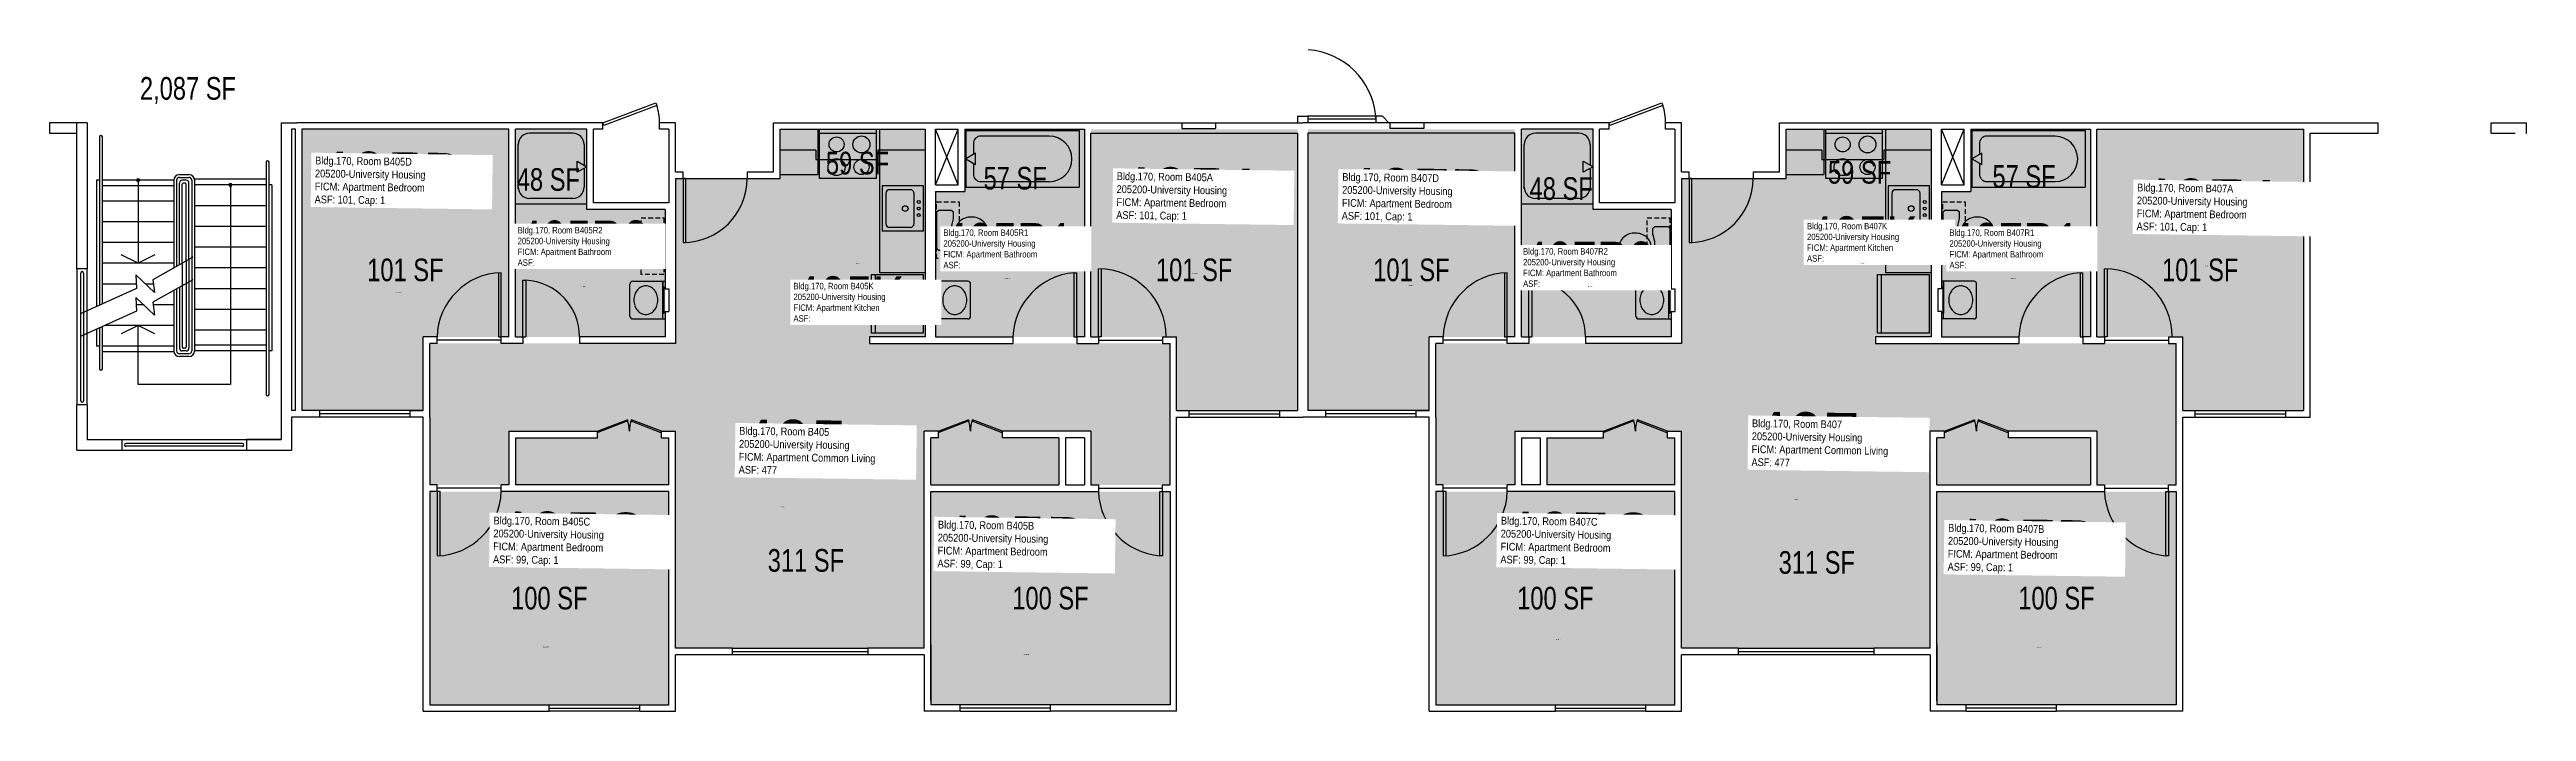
# Model space of a CAD drawing. Header units: inches. Extents: x -84 to 2978, y -50 to 1655.
# Drawn here: x 1345 to 2660, y -50 to 301 of the extents above; entities that cross this region are included whole.
import ezdxf
from ezdxf.enums import TextEntityAlignment as Align

# ---------------------------------------------------------------- set-up
doc = ezdxf.new("R2010")
doc.units = ezdxf.units.IN
doc.header["$LTSCALE"] = 10
doc.header["$MEASUREMENT"] = 0
doc.linetypes.add('DASHED2', pattern=[0.375, 0.25, -0.125])
doc.layers.get('0').update_dxf_attribs({"linetype": 'CONTINUOUS'})
for name, color, linetype in [('A-DOOR', 2, 'CONTINUOUS'), ('A-FLOR', 3, 'CONTINUOUS'), ('A-GLAZ', 1, 'CONTINUOUS'), ('A-IDEN-RNUM', 7, 'CONTINUOUS'), ('A-IDEN-SNUM', 4, 'CONTINUOUS'), ('A-IDEN-VNUM', 4, 'CONTINUOUS'), ('A-WALL', 5, 'CONTINUOUS'), ('AREA-TEXT', 3, 'CONTINUOUS'), ('Rooms-Category-Color', 7, 'CONTINUOUS'), ('Rooms-College-Color', 7, 'CONTINUOUS'), ('Rooms-Department-Color', 7, 'CONTINUOUS'), ('Rooms-Division-Color', 7, 'CONTINUOUS'), ('Rooms-Information', 7, 'CONTINUOUS')]:
    doc.layers.add(name, color=color, linetype=linetype)
doc.styles.add('CP_AREA', font='arial.ttf', dxfattribs={"height": 15})
doc.styles.add('CP_ROOMSNUMBER', font='arial.ttf', dxfattribs={"height": 1})
doc.styles.add('CP_ROOMVNUMBER', font='arial.ttf', dxfattribs={"width": 0.85, "height": 0.075})

msp = doc.modelspace()

# ---------------------------------------------------------------- texts
at = {"layer": 'A-IDEN-RNUM', "style": 'CP_ROOMSNUMBER'}
for s, p in [('0405-K0', (1772.7, 187.1)), ('0407-K0', (2306.7, 187.1)), ('0405-R2', (1627.5, 174.9)), ('0405-R1', (1852.4, 178.9)), ('0407-R2', (2161.5, 174.9)), ('0407-R1', (2386.4, 178.9))]:
    msp.add_text(s, height=0.36, dxfattribs=at).set_placement(p)
for s, rotation, p in [('0407-A0', 359.24, (2489.5, 185.7)), ('0405-D0', 359.2, (1529.2, 171.5)), ('0405-A0', 359.24, (1951.9, 181.7)), ('0407-D0', 359.2, (2066.8, 175.5)), ('0405-00', 359.2, (1733.5, 58)), ('0407-00', 359.2, (2271.1, 62)), ('0407-C0', 359.24, (2145, -12.2)), ('0405-C0', 359.24, (1607.4, -16.2)), ('0405-B0', 359.2, (1862.5, -20.4)), ('0407-B0', 359.2, (2400.1, -16.4))]:
    msp.add_text(s, height=0.36, rotation=rotation, dxfattribs=at).set_placement(p)
at = {"layer": 'A-IDEN-SNUM', "style": 'CP_ROOMSNUMBER'}
for s, p in [('1700B405K0', (1772.7, 187.1)), ('1700B407K0', (2306.7, 187.1)), ('1700B405R2', (1627.5, 174.9)), ('1700B405R1', (1852.4, 178.9)), ('1700B407R2', (2161.5, 174.9)), ('1700B407R1', (2386.4, 178.9))]:
    msp.add_text(s, height=0.36, dxfattribs=at).set_placement(p)
for s, rotation, p in [('1700B407A0', 359.24, (2489.5, 185.7)), ('1700B405D0', 359.2, (1529.2, 171.5)), ('1700B405A0', 359.24, (1951.9, 181.7)), ('1700B407D0', 359.2, (2066.8, 175.5)), ('1700B40500', 359.2, (1733.5, 58)), ('1700B40700', 359.2, (2271.1, 62)), ('1700B407C0', 359.24, (2145, -12.2)), ('1700B405C0', 359.24, (1607.4, -16.2)), ('1700B405B0', 359.2, (1862.5, -20.4)), ('1700B407B0', 359.2, (2400.1, -16.4))]:
    msp.add_text(s, height=0.36, rotation=rotation, dxfattribs=at).set_placement(p)
at = {"layer": 'A-IDEN-VNUM', "style": 'CP_ROOMVNUMBER', "width": 0.85}
for s, rotation, p in [('405D', 359.24, (1486.1, 217.9)), ('405A', 359.244, (1911.6, 209.6)), ('407D', 359.24, (2031.3, 209.2)), ('407A', 359.244, (2453.2, 203.6)), ('407', 359.24, (2248.8, 79.8)), ('405', 359.24, (1711.2, 75.8)), ('405C', 359.24, (1580.8, 27.1)), ('405B', 359.24, (1816.7, 24.9)), ('407C', 359.24, (2115.5, 27)), ('407B', 359.24, (2352.9, 23.2))]:
    msp.add_text(s, height=28.8, rotation=rotation, dxfattribs=at).set_placement(p)
at = {"layer": 'A-IDEN-VNUM', "style": 'CP_ROOMVNUMBER'}
for s, width, p in [('407K', 0.75, (2278.3, 188.1, 0)), ('405R2', 0.7, (1593.9, 185.9)), ('405R1', 0.7, (1819.9, 184.6)), ('407R2', 0.7, (2127.6, 174.7)), ('407R1', 0.7, (2353.9, 184.6)), ('405K', 0.75, (1740.3, 156.3, 0))]:
    msp.add_text(s, height=24, dxfattribs=dict(at, width=width)).set_placement(p)
at = {"layer": 'AREA-TEXT', "style": 'CP_AREA', "width": 0.75}
for s, p in [('2,087 SF', (1418.9, 280)), ('48 SF', (1610.2, 231.7)), ('59 SF', (1774.3, 240.4)), ('57 SF', (1858, 232.4)), ('59 SF', (2306.2, 235.5)), ('57 SF', (2393.5, 233.3)), ('48 SF', (2147.8, 226.9)), ('101 SF', (1534.3, 183.8)), ('101 SF', (1953, 183.8)), ('101 SF', (2068.3, 183.8)), ('101 SF', (2487, 183.8)), ('311 SF', (1746.9, 29.8)), ('311 SF', (2283.5, 28.7)), ('100 SF', (1610.7, 9.8)), ('100 SF', (1876.7, 9.8)), ('100 SF', (2144.7, 9.8)), ('100 SF', (2410.7, 9.8))]:
    msp.add_text(s, height=12, dxfattribs=at).set_placement(p, align=Align.MIDDLE_CENTER)

# ---------------------------------------------------------------- hatches: boundary and pattern name
at = {"layer": 'Rooms-Category-Color', "true_color": 0x728ef3}
for points in [[(1543.7, 148.3), (1589.2, 148.3), (1589.2, 258.3), (1479.4, 258.3), (1479.4, 109.3), (1543.7, 109.3)], [(1630.7, 258.3), (1630.7, 215.8), (1672.2, 215.8), (1672.2, 148.3), (1592.7, 148.3), (1592.7, 258.3)], [(1733.2, 258.3), (1810.2, 258.3), (1810.2, 148.3), (1733.2, 148.3)], [(1831.2, 258.3), (1894.7, 258.3), (1894.7, 148.3), (1815.7, 148.3), (1815.7, 225.3), (1831.2, 225.3)], [(1943.7, 109.3), (2007.9, 109.3), (2007.9, 258.3), (1898.2, 258.3), (1898.2, 148.3), (1943.7, 148.3)], [(2077.7, 148.3), (2123.2, 148.3), (2123.2, 258.3), (2013.4, 258.3), (2013.4, 109.3), (2077.7, 109.3)], [(2164.7, 258.3), (2164.7, 215.8), (2206.2, 215.8), (2206.2, 148.3), (2126.7, 148.3), (2126.7, 258.3)], [(2267.2, 258.3), (2344.2, 258.3), (2344.2, 148.3), (2267.2, 148.3)], [(2365.2, 258.3), (2428.7, 258.3), (2428.7, 148.3), (2349.7, 148.3), (2349.7, 225.3), (2365.2, 225.3)], [(2477.7, 109.3), (2541.9, 109.3), (2541.9, 258.3), (2432.2, 258.3), (2432.2, 148.3), (2477.7, 148.3)], [(1547.2, 69.8), (1547.2, 144.8), (1677.7, 144.8), (1677.7, 232.3), (1733.2, 232.3), (1733.2, 148.3), (1780.7, 148.3), (1780.7, 144.8), (1940.2, 144.8), (1940.2, 69.8), (1898.2, 69.8), (1898.2, 98.3), (1851.2, 98.3), (1851.2, 94.8), (1881.2, 94.8), (1881.2, 69.8), (1813.2, 69.8), (1813.2, 94.8), (1817.2, 94.8), (1817.2, 98.3), (1809.7, 98.3), (1809.7, -16.7), (1677.7, -16.7), (1677.7, 98.3), (1670.2, 98.3), (1670.2, 94.8), (1674.2, 94.8), (1674.2, 69.8), (1592.7, 69.8), (1592.7, 94.8), (1636.2, 94.8), (1636.2, 98.3), (1589.2, 98.3), (1589.2, 69.8)], [(2081.2, 69.8), (2081.2, 144.8), (2211.7, 144.8), (2211.7, 232.3), (2267.2, 232.3), (2267.2, 148.3), (2314.7, 148.3), (2314.7, 144.8), (2474.2, 144.8), (2474.2, 69.8), (2432.2, 69.8), (2432.2, 98.3), (2385.2, 98.3), (2385.2, 94.8), (2428.7, 94.8), (2428.7, 69.8), (2347.2, 69.8), (2347.2, 94.8), (2351.2, 94.8), (2351.2, 98.3), (2343.7, 98.3), (2343.7, -16.7), (2211.7, -16.7), (2211.7, 98.3), (2204.2, 98.3), (2204.2, 94.8), (2208.2, 94.8), (2208.2, 69.8), (2140.2, 69.8), (2140.2, 94.8), (2170.2, 94.8), (2170.2, 98.3), (2123.2, 98.3), (2123.2, 69.8)], [(1547.2, 66.3), (1674.2, 66.3), (1674.2, -46.7), (1547.2, -46.7)], [(1813.2, 66.3), (1940.2, 66.3), (1940.2, -46.7), (1813.2, -46.7)], [(2081.2, 66.3), (2208.2, 66.3), (2208.2, -46.7), (2081.2, -46.7)], [(2347.2, 66.3), (2474.2, 66.3), (2474.2, -46.7), (2347.2, -46.7)]]:
    msp.add_hatch(color=171, dxfattribs=at).paths.add_polyline_path(points)
at = {"layer": 'Rooms-College-Color', "true_color": 0xadadad}
for points in [[(1543.7, 148.3), (1589.2, 148.3), (1589.2, 258.3), (1479.4, 258.3), (1479.4, 109.3), (1543.7, 109.3)], [(1630.7, 258.3), (1630.7, 215.8), (1672.2, 215.8), (1672.2, 148.3), (1592.7, 148.3), (1592.7, 258.3)], [(1733.2, 258.3), (1810.2, 258.3), (1810.2, 148.3), (1733.2, 148.3)], [(1831.2, 258.3), (1894.7, 258.3), (1894.7, 148.3), (1815.7, 148.3), (1815.7, 225.3), (1831.2, 225.3)], [(1943.7, 109.3), (2007.9, 109.3), (2007.9, 258.3), (1898.2, 258.3), (1898.2, 148.3), (1943.7, 148.3)], [(2077.7, 148.3), (2123.2, 148.3), (2123.2, 258.3), (2013.4, 258.3), (2013.4, 109.3), (2077.7, 109.3)], [(2164.7, 258.3), (2164.7, 215.8), (2206.2, 215.8), (2206.2, 148.3), (2126.7, 148.3), (2126.7, 258.3)], [(2267.2, 258.3), (2344.2, 258.3), (2344.2, 148.3), (2267.2, 148.3)], [(2365.2, 258.3), (2428.7, 258.3), (2428.7, 148.3), (2349.7, 148.3), (2349.7, 225.3), (2365.2, 225.3)], [(2477.7, 109.3), (2541.9, 109.3), (2541.9, 258.3), (2432.2, 258.3), (2432.2, 148.3), (2477.7, 148.3)], [(1547.2, 69.8), (1547.2, 144.8), (1677.7, 144.8), (1677.7, 232.3), (1733.2, 232.3), (1733.2, 148.3), (1780.7, 148.3), (1780.7, 144.8), (1940.2, 144.8), (1940.2, 69.8), (1898.2, 69.8), (1898.2, 98.3), (1851.2, 98.3), (1851.2, 94.8), (1881.2, 94.8), (1881.2, 69.8), (1813.2, 69.8), (1813.2, 94.8), (1817.2, 94.8), (1817.2, 98.3), (1809.7, 98.3), (1809.7, -16.7), (1677.7, -16.7), (1677.7, 98.3), (1670.2, 98.3), (1670.2, 94.8), (1674.2, 94.8), (1674.2, 69.8), (1592.7, 69.8), (1592.7, 94.8), (1636.2, 94.8), (1636.2, 98.3), (1589.2, 98.3), (1589.2, 69.8)], [(2081.2, 69.8), (2081.2, 144.8), (2211.7, 144.8), (2211.7, 232.3), (2267.2, 232.3), (2267.2, 148.3), (2314.7, 148.3), (2314.7, 144.8), (2474.2, 144.8), (2474.2, 69.8), (2432.2, 69.8), (2432.2, 98.3), (2385.2, 98.3), (2385.2, 94.8), (2428.7, 94.8), (2428.7, 69.8), (2347.2, 69.8), (2347.2, 94.8), (2351.2, 94.8), (2351.2, 98.3), (2343.7, 98.3), (2343.7, -16.7), (2211.7, -16.7), (2211.7, 98.3), (2204.2, 98.3), (2204.2, 94.8), (2208.2, 94.8), (2208.2, 69.8), (2140.2, 69.8), (2140.2, 94.8), (2170.2, 94.8), (2170.2, 98.3), (2123.2, 98.3), (2123.2, 69.8)], [(1547.2, 66.3), (1674.2, 66.3), (1674.2, -46.7), (1547.2, -46.7)], [(1813.2, 66.3), (1940.2, 66.3), (1940.2, -46.7), (1813.2, -46.7)], [(2081.2, 66.3), (2208.2, 66.3), (2208.2, -46.7), (2081.2, -46.7)], [(2347.2, 66.3), (2474.2, 66.3), (2474.2, -46.7), (2347.2, -46.7)]]:
    msp.add_hatch(color=253, dxfattribs=at).paths.add_polyline_path(points)
at = {"layer": 'Rooms-Department-Color', "true_color": 0x604aed}
for points in [[(1543.7, 148.3), (1589.2, 148.3), (1589.2, 258.3), (1479.4, 258.3), (1479.4, 109.3), (1543.7, 109.3)], [(1630.7, 258.3), (1630.7, 215.8), (1672.2, 215.8), (1672.2, 148.3), (1592.7, 148.3), (1592.7, 258.3)], [(1733.2, 258.3), (1810.2, 258.3), (1810.2, 148.3), (1733.2, 148.3)], [(1831.2, 258.3), (1894.7, 258.3), (1894.7, 148.3), (1815.7, 148.3), (1815.7, 225.3), (1831.2, 225.3)], [(1943.7, 109.3), (2007.9, 109.3), (2007.9, 258.3), (1898.2, 258.3), (1898.2, 148.3), (1943.7, 148.3)], [(2077.7, 148.3), (2123.2, 148.3), (2123.2, 258.3), (2013.4, 258.3), (2013.4, 109.3), (2077.7, 109.3)], [(2164.7, 258.3), (2164.7, 215.8), (2206.2, 215.8), (2206.2, 148.3), (2126.7, 148.3), (2126.7, 258.3)], [(2267.2, 258.3), (2344.2, 258.3), (2344.2, 148.3), (2267.2, 148.3)], [(2365.2, 258.3), (2428.7, 258.3), (2428.7, 148.3), (2349.7, 148.3), (2349.7, 225.3), (2365.2, 225.3)], [(2477.7, 109.3), (2541.9, 109.3), (2541.9, 258.3), (2432.2, 258.3), (2432.2, 148.3), (2477.7, 148.3)], [(1547.2, 69.8), (1547.2, 144.8), (1677.7, 144.8), (1677.7, 232.3), (1733.2, 232.3), (1733.2, 148.3), (1780.7, 148.3), (1780.7, 144.8), (1940.2, 144.8), (1940.2, 69.8), (1898.2, 69.8), (1898.2, 98.3), (1851.2, 98.3), (1851.2, 94.8), (1881.2, 94.8), (1881.2, 69.8), (1813.2, 69.8), (1813.2, 94.8), (1817.2, 94.8), (1817.2, 98.3), (1809.7, 98.3), (1809.7, -16.7), (1677.7, -16.7), (1677.7, 98.3), (1670.2, 98.3), (1670.2, 94.8), (1674.2, 94.8), (1674.2, 69.8), (1592.7, 69.8), (1592.7, 94.8), (1636.2, 94.8), (1636.2, 98.3), (1589.2, 98.3), (1589.2, 69.8)], [(2081.2, 69.8), (2081.2, 144.8), (2211.7, 144.8), (2211.7, 232.3), (2267.2, 232.3), (2267.2, 148.3), (2314.7, 148.3), (2314.7, 144.8), (2474.2, 144.8), (2474.2, 69.8), (2432.2, 69.8), (2432.2, 98.3), (2385.2, 98.3), (2385.2, 94.8), (2428.7, 94.8), (2428.7, 69.8), (2347.2, 69.8), (2347.2, 94.8), (2351.2, 94.8), (2351.2, 98.3), (2343.7, 98.3), (2343.7, -16.7), (2211.7, -16.7), (2211.7, 98.3), (2204.2, 98.3), (2204.2, 94.8), (2208.2, 94.8), (2208.2, 69.8), (2140.2, 69.8), (2140.2, 94.8), (2170.2, 94.8), (2170.2, 98.3), (2123.2, 98.3), (2123.2, 69.8)], [(1547.2, 66.3), (1674.2, 66.3), (1674.2, -46.7), (1547.2, -46.7)], [(1813.2, 66.3), (1940.2, 66.3), (1940.2, -46.7), (1813.2, -46.7)], [(2081.2, 66.3), (2208.2, 66.3), (2208.2, -46.7), (2081.2, -46.7)], [(2347.2, 66.3), (2474.2, 66.3), (2474.2, -46.7), (2347.2, -46.7)]]:
    msp.add_hatch(color=173, dxfattribs=at).paths.add_polyline_path(points)
at = {"layer": 'Rooms-Division-Color', "true_color": 0x604aed}
for points in [[(1543.7, 148.3), (1589.2, 148.3), (1589.2, 258.3), (1479.4, 258.3), (1479.4, 109.3), (1543.7, 109.3)], [(1630.7, 258.3), (1630.7, 215.8), (1672.2, 215.8), (1672.2, 148.3), (1592.7, 148.3), (1592.7, 258.3)], [(1733.2, 258.3), (1810.2, 258.3), (1810.2, 148.3), (1733.2, 148.3)], [(1831.2, 258.3), (1894.7, 258.3), (1894.7, 148.3), (1815.7, 148.3), (1815.7, 225.3), (1831.2, 225.3)], [(1943.7, 109.3), (2007.9, 109.3), (2007.9, 258.3), (1898.2, 258.3), (1898.2, 148.3), (1943.7, 148.3)], [(2077.7, 148.3), (2123.2, 148.3), (2123.2, 258.3), (2013.4, 258.3), (2013.4, 109.3), (2077.7, 109.3)], [(2164.7, 258.3), (2164.7, 215.8), (2206.2, 215.8), (2206.2, 148.3), (2126.7, 148.3), (2126.7, 258.3)], [(2267.2, 258.3), (2344.2, 258.3), (2344.2, 148.3), (2267.2, 148.3)], [(2365.2, 258.3), (2428.7, 258.3), (2428.7, 148.3), (2349.7, 148.3), (2349.7, 225.3), (2365.2, 225.3)], [(2477.7, 109.3), (2541.9, 109.3), (2541.9, 258.3), (2432.2, 258.3), (2432.2, 148.3), (2477.7, 148.3)], [(1547.2, 69.8), (1547.2, 144.8), (1677.7, 144.8), (1677.7, 232.3), (1733.2, 232.3), (1733.2, 148.3), (1780.7, 148.3), (1780.7, 144.8), (1940.2, 144.8), (1940.2, 69.8), (1898.2, 69.8), (1898.2, 98.3), (1851.2, 98.3), (1851.2, 94.8), (1881.2, 94.8), (1881.2, 69.8), (1813.2, 69.8), (1813.2, 94.8), (1817.2, 94.8), (1817.2, 98.3), (1809.7, 98.3), (1809.7, -16.7), (1677.7, -16.7), (1677.7, 98.3), (1670.2, 98.3), (1670.2, 94.8), (1674.2, 94.8), (1674.2, 69.8), (1592.7, 69.8), (1592.7, 94.8), (1636.2, 94.8), (1636.2, 98.3), (1589.2, 98.3), (1589.2, 69.8)], [(2081.2, 69.8), (2081.2, 144.8), (2211.7, 144.8), (2211.7, 232.3), (2267.2, 232.3), (2267.2, 148.3), (2314.7, 148.3), (2314.7, 144.8), (2474.2, 144.8), (2474.2, 69.8), (2432.2, 69.8), (2432.2, 98.3), (2385.2, 98.3), (2385.2, 94.8), (2428.7, 94.8), (2428.7, 69.8), (2347.2, 69.8), (2347.2, 94.8), (2351.2, 94.8), (2351.2, 98.3), (2343.7, 98.3), (2343.7, -16.7), (2211.7, -16.7), (2211.7, 98.3), (2204.2, 98.3), (2204.2, 94.8), (2208.2, 94.8), (2208.2, 69.8), (2140.2, 69.8), (2140.2, 94.8), (2170.2, 94.8), (2170.2, 98.3), (2123.2, 98.3), (2123.2, 69.8)], [(1547.2, 66.3), (1674.2, 66.3), (1674.2, -46.7), (1547.2, -46.7)], [(1813.2, 66.3), (1940.2, 66.3), (1940.2, -46.7), (1813.2, -46.7)], [(2081.2, 66.3), (2208.2, 66.3), (2208.2, -46.7), (2081.2, -46.7)], [(2347.2, 66.3), (2474.2, 66.3), (2474.2, -46.7), (2347.2, -46.7)]]:
    msp.add_hatch(color=173, dxfattribs=at).paths.add_polyline_path(points)

# ---------------------------------------------------------------- linework, layer by layer
for p, q in [((1594.2, 226.7), (1594.2, 250.2)), ((1623.2, 256.2), (1600.2, 256.2)), ((1629.2, 250.2), (1629.2, 239.3)), ((1754.2, 232.3), (1754.2, 258.3)), ((1754.2, 256.2), (1784.2, 256.2)), ((1784.2, 258.3), (1784.2, 232.3)), ((1786.2, 182.3), (1786.2, 258.3)), ((1831.8, 257.6), (1831.8, 227.6)), ((1831.8, 257.6), (1892, 257.6)), ((1835.8, 250.7), (1835.8, 245)), ((1876, 254.7), (1839.8, 254.7)), ((1892, 257.6), (1892, 227.6)), ((2128.2, 226.7), (2128.2, 250.2)), ((2157.2, 256.2), (2134.2, 256.2)), ((2163.2, 250.2), (2163.2, 239.3)), ((2288.2, 232.3), (2288.2, 258.3)), ((2288.2, 256.2), (2318.2, 256.2)), ((2318.2, 258.3), (2318.2, 232.3)), ((2320.2, 182.3), (2320.2, 258.3)), ((2365.8, 257.6), (2365.8, 227.6)), ((2365.8, 257.6), (2426, 257.6)), ((2369.8, 250.7), (2369.8, 245)), ((2410, 254.7), (2373.8, 254.7)), ((2426, 257.6), (2426, 227.6)), ((1625.5, 235.5), (1625.5, 241.5)), ((1625.5, 241.5), (1630.7, 238.5)), ((1630.7, 238.5), (1625.5, 235.5)), ((1629.2, 237.6), (1629.2, 227.7)), ((1752.2, 247.2), (1733.2, 247.2)), ((1752.2, 247.2), (1752.2, 242.3)), ((1752.2, 242.3), (1785.1, 242.3)), ((1810.2, 247.2), (1785.1, 247.2)), ((1785.1, 247.2), (1785.1, 242.3)), ((1837, 245.6), (1831.8, 242.6)), ((1831.8, 242.6), (1837, 239.6)), ((1835.8, 240.3), (1835.8, 234.6)), ((1837, 239.6), (1837, 245.6)), ((2159.5, 235.5), (2159.5, 241.5)), ((2159.5, 241.5), (2164.7, 238.5)), ((2164.7, 238.5), (2159.5, 235.5)), ((2163.2, 237.6), (2163.2, 227.7)), ((2286.2, 247.2), (2267.2, 247.2)), ((2286.2, 247.2), (2286.2, 242.3)), ((2286.2, 242.3), (2319.1, 242.3)), ((2344.2, 247.2), (2319.1, 247.2)), ((2319.1, 247.2), (2319.1, 242.3)), ((2371, 245.6), (2365.8, 242.6)), ((2365.8, 242.6), (2371, 239.6)), ((2369.8, 240.3), (2369.8, 234.6)), ((2371, 239.6), (2371, 245.6)), ((1733.2, 234.3), (1753.2, 234.3)), ((1784.2, 232.3), (1754.2, 232.3)), ((1787.3, 228.3), (1787.3, 204.3)), ((1809.3, 228.3), (1787.3, 228.3)), ((1789.3, 224.3), (1789.3, 208.3)), ((1802.3, 226.3), (1791.3, 226.3)), ((1804.3, 208.3), (1804.3, 224.3)), ((1809.3, 204.3), (1809.3, 228.3)), ((1831.8, 227.6), (1892, 227.6)), ((1839.8, 230.6), (1876, 230.6)), ((2267.2, 234.3), (2287.2, 234.3)), ((2318.2, 232.3), (2288.2, 232.3)), ((2321.3, 228.3), (2321.3, 204.3)), ((2343.3, 228.3), (2321.3, 228.3)), ((2323.3, 224.3), (2323.3, 208.3)), ((2336.3, 226.3), (2325.3, 226.3)), ((2338.3, 208.3), (2338.3, 224.3)), ((2343.3, 204.3), (2343.3, 228.3)), ((2365.8, 227.6), (2426, 227.6)), ((2373.8, 230.6), (2410, 230.6)), ((1592.7, 218.8), (1630.7, 218.8)), ((1623.2, 221.7), (1600.2, 221.7)), ((1817.2, 215.1), (1816.3, 214.3)), ((1816.3, 214.3), (1816.3, 195.4)), ((1824.1, 215.3), (1817.5, 215.3)), ((1824.3, 207.3), (1825.3, 210.8)), ((1825.3, 214.3), (1824.4, 215.1)), ((1825.3, 210.8), (1825.3, 214.3)), ((2126.7, 218.8), (2164.7, 218.8)), ((2157.2, 221.7), (2134.2, 221.7)), ((2351.2, 215.1), (2350.3, 214.3)), ((2350.3, 214.3), (2350.3, 195.4)), ((2358.1, 215.3), (2351.5, 215.3)), ((2358.3, 207.3), (2359.3, 210.8)), ((2359.3, 214.3), (2358.4, 215.1)), ((2359.3, 210.8), (2359.3, 214.3)), ((1662.5, 205.8), (1663.4, 206.6)), ((1662.5, 202.3), (1662.5, 205.8)), ((1663.5, 198.8), (1662.6, 202.2)), ((1663.5, 193.8), (1663.5, 198.7)), ((1663.7, 206.8), (1670.4, 206.8)), ((1670.7, 206.6), (1671.5, 205.8)), ((1671.5, 205.8), (1671.5, 186.9)), ((1809.3, 204.3), (1787.3, 204.3)), ((1802.3, 206.3), (1791.3, 206.3)), ((1824.3, 202.3), (1824.3, 207.2)), ((1825.3, 198.8), (1824.3, 202.2)), ((1825.3, 195.4), (1825.3, 198.8)), ((2196.5, 205.8), (2197.4, 206.6)), ((2196.5, 202.3), (2196.5, 205.8)), ((2197.5, 198.8), (2196.6, 202.2)), ((2197.5, 193.8), (2197.5, 198.7)), ((2197.7, 206.8), (2204.4, 206.8)), ((2204.7, 206.6), (2205.5, 205.8)), ((2205.5, 205.8), (2205.5, 186.9)), ((2343.3, 204.3), (2321.3, 204.3)), ((2336.3, 206.3), (2325.3, 206.3)), ((2358.3, 202.3), (2358.3, 207.2)), ((2359.3, 198.8), (2358.3, 202.2)), ((2359.3, 195.4), (2359.3, 198.8)), ((1662.5, 186.9), (1662.5, 190.2)), ((1662.6, 190.3), (1663.5, 193.7)), ((1663.5, 185.8), (1662.7, 186.6)), ((1670.4, 185.8), (1663.5, 185.8)), ((1671.4, 186.6), (1670.7, 185.9)), ((1816.4, 195.1), (1817.3, 194.3)), ((1817.3, 194.3), (1824.3, 194.3)), ((1824.3, 194.3), (1825.2, 195.1)), ((2196.5, 186.9), (2196.5, 190.2)), ((2196.6, 190.3), (2197.5, 193.7)), ((2197.5, 185.8), (2196.7, 186.6)), ((2204.4, 185.8), (2197.5, 185.8)), ((2205.4, 186.6), (2204.7, 185.9)), ((2350.4, 195.1), (2351.3, 194.3)), ((2351.3, 194.3), (2358.3, 194.3)), ((2358.3, 194.3), (2359.2, 195.1)), ((1653.5, 159.3), (1653.5, 176.3)), ((1655, 177.8), (1672.2, 177.8)), ((1671, 177.8), (1671, 160.8)), ((1671, 157.8), (1671, 177.8)), ((1671, 174.8), (1671.5, 174.8)), ((1671.5, 174.8), (1671.5, 160.8)), ((1781.7, 150.3), (1781.7, 181.3)), ((1781.7, 181.3), (1809.2, 181.3)), ((1783.9, 150.3), (1783.9, 181.3)), ((1810.2, 182.3), (1786.2, 182.3)), ((1809.2, 181.3), (1809.2, 150.3)), ((1832.8, 177.8), (1815.7, 177.8)), ((1816.3, 174.8), (1816.3, 160.8)), ((1816.8, 174.8), (1816.3, 174.8)), ((1816.8, 177.8), (1816.8, 160.8)), ((1816.8, 157.8), (1816.8, 177.8)), ((1834.3, 159.3), (1834.3, 176.3)), ((2187.5, 159.3), (2187.5, 176.3)), ((2189, 177.8), (2206.2, 177.8)), ((2205, 177.8), (2205, 160.8)), ((2205, 157.8), (2205, 177.8)), ((2205, 174.8), (2205.5, 174.8)), ((2205.5, 174.8), (2205.5, 160.8)), ((2315.7, 150.3), (2315.7, 181.3)), ((2315.7, 181.3), (2343.2, 181.3)), ((2317.9, 150.3), (2317.9, 181.3)), ((2344.2, 182.3), (2320.2, 182.3)), ((2343.2, 181.3), (2343.2, 150.3)), ((2366.8, 177.8), (2349.7, 177.8)), ((2350.3, 174.8), (2350.3, 160.8)), ((2350.8, 174.8), (2350.3, 174.8)), ((2350.8, 177.8), (2350.8, 160.8)), ((2350.8, 157.8), (2350.8, 177.8)), ((2368.3, 159.3), (2368.3, 176.3)), ((1671, 160.8), (1671.5, 160.8)), ((1816.8, 160.8), (1816.3, 160.8)), ((2205, 160.8), (2205.5, 160.8)), ((2350.8, 160.8), (2350.3, 160.8)), ((1655, 157.8), (1672.2, 157.8)), ((1809.2, 150.3), (1781.7, 150.3)), ((1832.8, 157.8), (1815.7, 157.8)), ((2189, 157.8), (2206.2, 157.8)), ((2343.2, 150.3), (2315.7, 150.3)), ((2366.8, 157.8), (2349.7, 157.8))]:
    msp.add_line(p, q)
at = {"linetype": 'Continuous'}
for p, q in [((1753.2, 258.3), (1753.2, 234.3)), ((2287.2, 258.3), (2287.2, 234.3))]:
    msp.add_line(p, q, dxfattribs=at)
at = {"linetype": 'DASHED2'}
for p, q in [((1659.5, 211.3), (1671.5, 211.3)), ((1659.5, 181.3), (1659.5, 211.3)), ((1671.5, 211.3), (1671.5, 181.3)), ((1816.3, 219.8), (1828.3, 219.8)), ((1816.3, 189.8), (1816.3, 219.8)), ((1828.3, 219.8), (1828.3, 189.8)), ((2193.5, 211.3), (2205.5, 211.3)), ((2193.5, 181.3), (2193.5, 211.3)), ((2205.5, 211.3), (2205.5, 181.3)), ((2350.3, 219.8), (2362.3, 219.8)), ((2350.3, 189.8), (2350.3, 219.8)), ((2362.3, 219.8), (2362.3, 189.8)), ((1828.3, 189.8), (1816.3, 189.8)), ((2362.3, 189.8), (2350.3, 189.8)), ((1671.5, 181.3), (1659.5, 181.3)), ((2205.5, 181.3), (2193.5, 181.3))]:
    msp.add_line(p, q, dxfattribs=at)
for centre, radius in [((1763.2, 250.3), 4), ((1776.4, 250.3), 4.5), ((2297.2, 250.3), 4), ((2310.4, 250.3), 4.5), ((1763.2, 238.3), 4.5), ((1776.4, 238.3), 4), ((2297.2, 238.3), 4.5), ((2310.4, 238.3), 4), ((1799.6, 216.3), 1.5), ((1806.8, 219.8), 0.791), ((1806.8, 216.3), 0.791), ((1806.8, 212.8), 0.791), ((2333.6, 216.3), 1.5), ((2340.8, 219.8), 0.791), ((2340.8, 216.3), 0.791), ((2340.8, 212.8), 0.791)]:
    msp.add_circle(centre, radius)
for centre, radius, start, end in [((1600.2, 250.2), 6, 90, 180), ((1623.2, 250.2), 6, 0, 90), ((1839.8, 250.7), 4.02, 90, 180), ((1876, 242.6), 12.1, 270, 90), ((2134.2, 250.2), 6, 90, 180), ((2157.2, 250.2), 6, 0, 90), ((2373.8, 250.7), 4.02, 90, 180), ((2410, 242.6), 12, 270, 90), ((1600.2, 227.7), 6, 180, 270), ((1623.2, 227.7), 6, 270, 0), ((1791.3, 224.3), 2, 90, 180), ((1802.3, 224.3), 2, 0, 90), ((1839.8, 234.6), 4.02, 180, 270), ((2134.2, 227.7), 6, 180, 270), ((2157.2, 227.7), 6, 270, 0), ((2325.3, 224.3), 2, 90, 180), ((2336.3, 224.3), 2, 0, 90), ((2373.8, 234.6), 4.02, 180, 270), ((1817.5, 214.8), 0.418, 90, 135), ((1824.1, 214.8), 0.418, 45, 90), ((1834.2, 203.1), 8.59, 108.8354, 129.4725), ((1834.8, 201.5), 10.3, 90, 108.8354), ((1835.3, 203.9), 7.87, 71.1646, 93.7754), ((1834.8, 202.4), 9.43, 50.5275, 71.1646), ((2351.5, 214.8), 0.418, 90, 135), ((2358.1, 214.8), 0.418, 45, 90), ((2368.2, 203.1), 8.59, 108.8354, 129.4725), ((2368.8, 201.5), 10.3, 90, 108.8354), ((2369.3, 203.9), 7.87, 71.1646, 93.7754), ((2368.8, 202.4), 9.43, 50.5275, 71.1646), ((1650.4, 196.3), 5.8, 153.2988, 180), ((1651.7, 195.6), 7.26, 129.4725, 153.2988), ((1653, 193.9), 9.43, 108.8354, 129.4725), ((1652.5, 195.4), 7.87, 86.2246, 108.8354), ((1653, 193), 10.3, 71.1646, 90), ((1653.6, 194.6), 8.59, 50.5275, 71.1646), ((1654.4, 195.6), 7.26, 26.7012, 50.5275), ((1655.7, 196.3), 5.8, 0, 26.7012), ((1663, 202.3), 0.418, 180, 195.9454), ((1663.7, 206.3), 0.418, 90, 135), ((1663.1, 198.7), 0.418, 0, 15.9454), ((1670.4, 206.3), 0.418, 45, 90), ((1791.3, 208.3), 2, 180, 270), ((1802.3, 208.3), 2, 270, 0), ((1824.7, 207.2), 0.418, 164.0546, 180), ((1824.7, 202.3), 0.418, 180, 195.9454), ((1832.1, 204.8), 5.8, 153.2988, 180), ((1832.1, 204.8), 5.8, 180, 206.7012), ((1833.4, 204.1), 7.26, 129.4725, 153.2988), ((1833.4, 205.4), 7.26, 206.7012, 230.5275), ((1834.2, 206.4), 8.59, 230.5275, 251.1646), ((1834.8, 208.1), 10.3, 251.1646, 270), ((1834.8, 208.1), 10.3, 270, 288.8354), ((1835.3, 206.4), 8.59, 288.8354, 309.4725), ((1836.2, 204.1), 7.26, 26.7012, 50.5275), ((1836.2, 205.4), 7.26, 309.4725, 333.2988), ((1837.5, 204.8), 5.8, 0, 26.7012), ((1837.5, 204.8), 5.8, 333.2988, 0), ((2184.4, 196.3), 5.8, 153.2988, 180), ((2185.7, 195.6), 7.26, 129.4725, 153.2988), ((2187, 193.9), 9.43, 108.8354, 129.4725), ((2186.5, 195.4), 7.87, 86.2246, 108.8354), ((2187, 193), 10.3, 71.1646, 90), ((2187.6, 194.6), 8.59, 50.5275, 71.1646), ((2188.4, 195.6), 7.26, 26.7012, 50.5275), ((2189.7, 196.3), 5.8, 0, 26.7012), ((2197, 202.3), 0.418, 180, 195.9454), ((2197.7, 206.3), 0.418, 90, 135), ((2197.1, 198.7), 0.418, 0, 15.9454), ((2204.4, 206.3), 0.418, 45, 90), ((2325.3, 208.3), 2, 180, 270), ((2336.3, 208.3), 2, 270, 0), ((2358.7, 207.2), 0.418, 164.0546, 180), ((2358.7, 202.3), 0.418, 180, 195.9454), ((2366.1, 204.8), 5.8, 153.2988, 180), ((2366.1, 204.8), 5.8, 180, 206.7012), ((2367.4, 204.1), 7.26, 129.4725, 153.2988), ((2367.4, 205.4), 7.26, 206.7012, 230.5275), ((2368.2, 206.4), 8.59, 230.5275, 251.1646), ((2368.8, 208.1), 10.3, 251.1646, 270), ((2368.8, 208.1), 10.3, 270, 288.8354), ((2369.3, 206.4), 8.59, 288.8354, 309.4725), ((2370.2, 204.1), 7.26, 26.7012, 50.5275), ((2370.2, 205.4), 7.26, 309.4725, 333.2988), ((2371.5, 204.8), 5.8, 0, 26.7012), ((2371.5, 204.8), 5.8, 333.2988, 0), ((1650.4, 196.3), 5.8, 180, 206.7012), ((1651.7, 196.9), 7.26, 206.7012, 230.5275), ((1652.5, 197.9), 8.59, 230.5275, 251.1646), ((1653, 199.6), 10.3, 251.1646, 270), ((1653, 199.6), 10.3, 270, 288.8354), ((1653.6, 197.9), 8.59, 288.8354, 309.4725), ((1654.4, 196.9), 7.26, 309.4725, 333.2988), ((1655.7, 196.3), 5.8, 333.2988, 0), ((1663, 186.9), 0.418, 180, 225), ((1663.1, 193.8), 0.418, 344.0546, 0), ((1670.4, 186.2), 0.418, 270, 315), ((1671.1, 186.9), 0.418, 315, 0), ((1816.7, 195.4), 0.418, 180, 225), ((1824.9, 195.4), 0.418, 315, 0), ((2184.4, 196.3), 5.8, 180, 206.7012), ((2185.7, 196.9), 7.26, 206.7012, 230.5275), ((2186.5, 197.9), 8.59, 230.5275, 251.1646), ((2187, 199.6), 10.3, 251.1646, 270), ((2187, 199.6), 10.3, 270, 288.8354), ((2187.6, 197.9), 8.59, 288.8354, 309.4725), ((2188.4, 196.9), 7.26, 309.4725, 333.2988), ((2189.7, 196.3), 5.8, 333.2988, 0), ((2197, 186.9), 0.418, 180, 225), ((2197.1, 193.8), 0.418, 344.0546, 0), ((2204.4, 186.2), 0.418, 270, 315), ((2205.1, 186.9), 0.418, 315, 0), ((2350.7, 195.4), 0.418, 180, 225), ((2358.9, 195.4), 0.418, 315, 0), ((1655, 176.3), 1.5, 90, 180), ((1663.3, 168.2), 7.65, 139.8991, 160.7706), ((1662.5, 168.9), 6.59, 116.1916, 139.8991), ((1661.9, 169.9), 5.42, 90, 116.1916), ((1661.9, 169.9), 5.42, 63.8084, 90), ((1661.4, 168.9), 6.59, 40.1009, 63.8084), ((1660.6, 168.2), 7.65, 19.2294, 40.1009), ((1827.2, 168.2), 7.65, 139.8991, 160.7706), ((1826.4, 168.9), 6.59, 116.1916, 139.8991), ((1825.9, 169.9), 5.42, 90, 116.1916), ((1825.9, 169.9), 5.42, 63.8084, 90), ((1825.4, 168.9), 6.59, 40.1009, 63.8084), ((1824.6, 168.2), 7.65, 19.2294, 40.1009), ((1832.8, 176.3), 1.5, 0, 90), ((2189, 176.3), 1.5, 90, 180), ((2197.3, 168.2), 7.65, 139.8991, 160.7706), ((2196.5, 168.9), 6.59, 116.1916, 139.8991), ((2195.9, 169.9), 5.42, 90, 116.1916), ((2195.9, 169.9), 5.42, 63.8084, 90), ((2195.4, 168.9), 6.59, 40.1009, 63.8084), ((2194.6, 168.2), 7.65, 19.2294, 40.1009), ((2361.2, 168.2), 7.65, 139.8991, 160.7706), ((2360.4, 168.9), 6.59, 116.1916, 139.8991), ((2359.9, 169.9), 5.42, 90, 116.1916), ((2359.9, 169.9), 5.42, 63.8084, 90), ((2359.4, 168.9), 6.59, 40.1009, 63.8084), ((2358.6, 168.2), 7.65, 19.2294, 40.1009), ((2366.8, 176.3), 1.5, 0, 90), ((1655, 159.3), 1.5, 180, 270), ((1664.6, 167.8), 9, 160.7706, 180), ((1664.6, 167.8), 9, 180, 199.2294), ((1663.3, 167.3), 7.65, 199.2294, 220.1009), ((1662.5, 166.6), 6.59, 220.1009, 243.8084), ((1661.9, 165.6), 5.42, 243.8084, 270), ((1661.9, 165.6), 5.42, 270, 296.1916), ((1661.4, 166.6), 6.59, 296.1916, 319.8991), ((1660.6, 167.3), 7.65, 319.8991, 340.7706), ((1659.3, 167.8), 9, 0, 19.2294), ((1659.3, 167.8), 9, 340.7706, 0), ((1828.5, 167.8), 9, 160.7706, 180), ((1828.5, 167.8), 9, 180, 199.2294), ((1827.2, 167.3), 7.65, 199.2294, 220.1009), ((1826.4, 166.6), 6.59, 220.1009, 243.8084), ((1825.9, 165.6), 5.42, 243.8084, 270), ((1825.9, 165.6), 5.42, 270, 296.1916), ((1825.4, 166.6), 6.59, 296.1916, 319.8991), ((1824.6, 167.3), 7.65, 319.8991, 340.7706), ((1823.3, 167.8), 9, 0, 19.2294), ((1823.3, 167.8), 9, 340.7706, 0), ((1832.8, 159.3), 1.5, 270, 0), ((2189, 159.3), 1.5, 180, 270), ((2198.6, 167.8), 9, 160.7706, 180), ((2198.6, 167.8), 9, 180, 199.2294), ((2197.3, 167.3), 7.65, 199.2294, 220.1009), ((2196.5, 166.6), 6.59, 220.1009, 243.8084), ((2195.9, 165.6), 5.42, 243.8084, 270), ((2195.9, 165.6), 5.42, 270, 296.1916), ((2195.4, 166.6), 6.59, 296.1916, 319.8991), ((2194.6, 167.3), 7.65, 319.8991, 340.7706), ((2193.3, 167.8), 9, 0, 19.2294), ((2193.3, 167.8), 9, 340.7706, 0), ((2362.5, 167.8), 9, 160.7706, 180), ((2362.5, 167.8), 9, 180, 199.2294), ((2361.2, 167.3), 7.65, 199.2294, 220.1009), ((2360.4, 166.6), 6.59, 220.1009, 243.8084), ((2359.9, 165.6), 5.42, 243.8084, 270), ((2359.9, 165.6), 5.42, 270, 296.1916), ((2359.4, 166.6), 6.59, 296.1916, 319.8991), ((2358.6, 167.3), 7.65, 319.8991, 340.7706), ((2357.3, 167.8), 9, 0, 19.2294), ((2357.3, 167.8), 9, 340.7706, 0), ((2366.8, 159.3), 1.5, 270, 0)]:
    msp.add_arc(centre, radius, start, end)
at = {"layer": 'A-DOOR'}
for p, q in [((1639.2, 261.8), (1667.2, 272.4)), ((1667.7, 271), (1639.7, 260.4)), ((1667.2, 272.4), (1667.7, 271)), ((2013.4, 265.3), (2013.4, 263.8)), ((2049.4, 265.3), (2013.4, 265.3)), ((2013.4, 263.8), (2049.4, 263.8)), ((2049.4, 263.8), (2049.4, 265.3)), ((2173.2, 261.8), (2201.2, 272.4)), ((2201.7, 271), (2173.7, 260.4)), ((2201.2, 272.4), (2201.7, 271)), ((1639.7, 260.4), (1639.2, 261.8)), ((2173.7, 260.4), (2173.2, 261.8)), ((1681.7, 232.3), (1715.7, 232.3)), ((1683.2, 232.3), (1681.7, 232.3)), ((1681.7, 232.3), (1681.7, 198.3)), ((1683.2, 198.3), (1683.2, 232.3)), ((2215.7, 232.3), (2249.7, 232.3)), ((2217.2, 232.3), (2215.7, 232.3)), ((2215.7, 232.3), (2215.7, 198.3)), ((2217.2, 198.3), (2217.2, 232.3)), ((1681.7, 198.3), (1683.2, 198.3)), ((2215.7, 198.3), (2217.2, 198.3)), ((1902.2, 148.3), (1902.2, 184.3)), ((1903.7, 184.3), (1903.7, 148.3)), ((2436.2, 148.3), (2436.2, 184.3)), ((2437.7, 184.3), (2437.7, 148.3)), ((1583.7, 182.3), (1583.7, 148.3)), ((1585.2, 148.3), (1585.2, 182.3)), ((1596.7, 148.3), (1596.7, 178.3)), ((1596.7, 178.3), (1598.2, 178.3)), ((1598.2, 178.3), (1598.2, 148.3)), ((1889.2, 182.3), (1889.2, 148.3)), ((1889.2, 182.3), (1890.7, 182.3)), ((1890.7, 148.3), (1890.7, 182.3)), ((2117.7, 182.3), (2117.7, 148.3)), ((2119.2, 148.3), (2119.2, 182.3)), ((2130.7, 148.3), (2130.7, 178.3)), ((2130.7, 178.3), (2132.2, 178.3)), ((2132.2, 178.3), (2132.2, 148.3)), ((2423.2, 182.3), (2423.2, 148.3)), ((2423.2, 182.3), (2424.7, 182.3)), ((2424.7, 148.3), (2424.7, 182.3)), ((1585.2, 146.5), (1551.2, 146.5)), ((1583.7, 148.3), (1585.2, 148.3)), ((1596.7, 148.3), (1598.2, 148.3)), ((1889.2, 148.3), (1890.7, 148.3)), ((1903.7, 148.3), (1902.2, 148.3)), ((1902.2, 146.5), (1936.2, 146.5)), ((2119.2, 146.5), (2085.2, 146.5)), ((2117.7, 148.3), (2119.2, 148.3)), ((2130.7, 148.3), (2132.2, 148.3)), ((2423.2, 148.3), (2424.7, 148.3)), ((2437.7, 148.3), (2436.2, 148.3)), ((2436.2, 146.5), (2470.2, 146.5)), ((1636.2, 98.3), (1652, 104.3)), ((1636.4, 97.6), (1636.2, 98.3)), ((1652.3, 103.7), (1636.4, 97.6)), ((1652, 104.3), (1652.3, 103.7)), ((1654.3, 104.3), (1654, 103.7)), ((1654, 103.7), (1669.9, 97.6)), ((1670.2, 98.3), (1654.3, 104.3)), ((1669.9, 97.6), (1670.2, 98.3)), ((1817.2, 98.3), (1833, 104.3)), ((1817.4, 97.6), (1817.2, 98.3)), ((1833.3, 103.7), (1817.4, 97.6)), ((1833, 104.3), (1833.3, 103.7)), ((1835.3, 104.3), (1835, 103.7)), ((1835, 103.7), (1850.9, 97.6)), ((1851.2, 98.3), (1835.3, 104.3)), ((1850.9, 97.6), (1851.2, 98.3)), ((2170.2, 98.3), (2186, 104.3)), ((2170.4, 97.6), (2170.2, 98.3)), ((2186.3, 103.7), (2170.4, 97.6)), ((2186, 104.3), (2186.3, 103.7)), ((2188.3, 104.3), (2188, 103.7)), ((2188, 103.7), (2203.9, 97.6)), ((2204.2, 98.3), (2188.3, 104.3)), ((2203.9, 97.6), (2204.2, 98.3)), ((2351.2, 98.3), (2367, 104.3)), ((2351.4, 97.6), (2351.2, 98.3)), ((2367.3, 103.7), (2351.4, 97.6)), ((2367, 104.3), (2367.3, 103.7)), ((2369.3, 104.3), (2369, 103.7)), ((2369, 103.7), (2384.9, 97.6)), ((2385.2, 98.3), (2369.3, 104.3)), ((2384.9, 97.6), (2385.2, 98.3)), ((1585.2, 68), (1551.2, 68)), ((1551.2, 66.3), (1551.2, 32.3)), ((1552.7, 66.3), (1551.2, 66.3)), ((1552.7, 32.3), (1552.7, 66.3)), ((1902.2, 68), (1936.2, 68)), ((1934.7, 66.3), (1936.2, 66.3)), ((1934.7, 32.3), (1934.7, 66.3)), ((1936.2, 66.3), (1936.2, 32.3)), ((2119.2, 68), (2085.2, 68)), ((2085.2, 66.3), (2085.2, 32.3)), ((2086.7, 66.3), (2085.2, 66.3)), ((2086.7, 32.3), (2086.7, 66.3)), ((2436.2, 68), (2470.2, 68)), ((2468.7, 66.3), (2470.2, 66.3)), ((2468.7, 32.3), (2468.7, 66.3)), ((2470.2, 66.3), (2470.2, 32.3)), ((1936.2, 32.3), (1934.7, 32.3)), ((2470.2, 32.3), (2468.7, 32.3))]:
    msp.add_line(p, q, dxfattribs=at)
for centre, radius, start, end in [((2010.6, 261.6), 39, 5.3404, 85.8049), ((1642, 262.1), 27.2, 359.2241, 19.0522), ((2176, 262.1), 27.2, 359.2241, 19.0522), ((1681.7, 232.3), 34, 270, 0), ((2215.7, 232.3), 34, 270, 0), ((1902.2, 148.3), 36, 0, 90), ((2436.2, 148.3), 36, 0, 90), ((1586.1, 147.3), 35, 91.5758, 178.4242), ((1596.9, 148.5), 29.8, 359.5103, 87.5521), ((1892.3, 146.8), 35.6, 94.9983, 177.5861), ((2120.1, 147.3), 35, 91.5758, 178.4242), ((2130.9, 148.5), 29.8, 359.5103, 87.5521), ((2426.3, 146.8), 35.6, 94.9983, 177.5861), ((1636.2, 98.3), 17, 0, 20.9775), ((1670.2, 98.3), 17, 159.0225, 180), ((1817.2, 98.3), 17, 0, 20.9775), ((1851.2, 98.3), 17, 159.0225, 180), ((2170.2, 98.3), 17, 0, 20.9775), ((2204.2, 98.3), 17, 159.0225, 180), ((2351.2, 98.3), 17, 0, 20.9775), ((2385.2, 98.3), 17, 159.0225, 180), ((1550.2, 67.2), 35, 271.5758, 358.4242), ((1937.8, 67.8), 35.7, 182.4645, 264.9512), ((2084.2, 67.2), 35, 271.5758, 358.4242), ((2471.8, 67.8), 35.7, 182.4645, 264.9512)]:
    msp.add_arc(centre, radius, start, end, dxfattribs=at)
at = {"layer": 'A-FLOR'}
for p, q in [((1371.9, 254.3), (1371.9, 165)), ((1373.4, 254.3), (1373.4, 165.7)), ((1827.7, 228.8), (1815.7, 258.3)), ((1815.7, 228.8), (1827.7, 258.3)), ((2361.7, 228.8), (2349.7, 258.3)), ((2349.7, 228.8), (2361.7, 258.3)), ((1460.4, 240.8), (1460.4, 117.8)), ((1461.9, 240.8), (1461.9, 117.8)), ((1370.4, 231.3), (1370.4, 164.3)), ((1371.9, 231.3), (1370.4, 231.3)), ((1411.4, 231.3), (1373.4, 231.3)), ((1411.4, 228.3), (1373.4, 228.3)), ((1392.4, 231.3), (1392.4, 187.3)), ((1411.4, 231.3), (1411.4, 184.8)), ((1412.9, 231.3), (1412.9, 185.6)), ((1414.4, 234.3), (1419.4, 234.3)), ((1414.4, 232.8), (1419.4, 232.8)), ((1414.4, 186.6), (1414.4, 229.8)), ((1417.9, 231.3), (1415.9, 231.3)), ((1415.9, 187.5), (1415.9, 229.3)), ((1417.4, 229.8), (1416.4, 229.8)), ((1417.9, 188.6), (1417.9, 229.3)), ((1419.4, 189.5), (1419.4, 229.8)), ((1420.9, 231.3), (1420.9, 140.8)), ((1460.4, 231.8), (1422.4, 231.8)), ((1422.4, 231.3), (1422.4, 140.8)), ((1460.4, 228.8), (1422.4, 228.8)), ((1441.4, 228.8), (1441.4, 123)), ((1463.4, 228.8), (1461.9, 228.8)), ((1463.4, 228.8), (1463.4, 140.8)), ((1411.4, 220.3), (1373.4, 220.3)), ((1460.4, 217.8), (1422.4, 217.8)), ((1411.4, 209.3), (1373.4, 209.3)), ((1411.4, 198.3), (1373.4, 198.3)), ((1460.4, 206.8), (1422.4, 206.8)), ((1411.4, 187.3), (1373.4, 187.3)), ((1392.4, 187.3), (1383.4, 191.7)), ((1401.4, 191.7), (1392.4, 187.3)), ((1421.4, 190.6), (1400.3, 178.6)), ((1414.4, 186.6), (1414.4, 186.5)), ((1415.9, 187.5), (1415.9, 142.8)), ((1417.9, 188.6), (1417.9, 142.8)), ((1419.4, 189.5), (1419.4, 142.3)), ((1460.4, 195.8), (1422.4, 195.8)), ((1460.4, 184.8), (1422.4, 184.8)), ((1361.9, 182.1), (1361.9, 114.4)), ((1391.5, 173.9), (1362.2, 160.7)), ((1363.4, 182.1), (1363.4, 114.4)), ((1391.7, 176.3), (1373.4, 176.3)), ((1401.2, 171.8), (1391.2, 181.2)), ((1391.2, 181.2), (1391.5, 173.9)), ((1400.9, 176.3), (1396.7, 176.3)), ((1400.3, 178.6), (1401.2, 171.8)), ((1421.4, 178.6), (1400.3, 166.6)), ((1411.4, 172.8), (1411.4, 140.8)), ((1412.9, 173.6), (1412.9, 140.8)), ((1414.4, 174.5), (1414.4, 142.3)), ((1460.4, 173.8), (1422.4, 173.8)), ((1391.5, 161.9), (1362.2, 148.7)), ((1401.2, 159.8), (1391.2, 169.2)), ((1391.2, 169.2), (1391.5, 161.9)), ((1395.6, 165.3), (1391.6, 165.3)), ((1400.3, 166.6), (1401.2, 159.8)), ((1411.4, 165.3), (1400.7, 165.3)), ((1460.4, 162.8), (1422.4, 162.8)), ((1370.4, 152.3), (1370.4, 143.3)), ((1371.9, 153), (1371.9, 131.3)), ((1373.4, 153.7), (1373.4, 131.3)), ((1411.4, 154.3), (1374.8, 154.3)), ((1392.4, 154.3), (1383.4, 149.9)), ((1392.4, 123), (1392.4, 154.3)), ((1401.4, 149.9), (1392.4, 154.3)), ((1460.4, 151.8), (1422.4, 151.8)), ((1371.9, 143.3), (1370.4, 143.3)), ((1411.4, 143.3), (1373.4, 143.3)), ((1411.4, 140.3), (1373.4, 140.3)), ((1419.4, 139.3), (1414.4, 139.3)), ((1419.4, 137.8), (1414.4, 137.8)), ((1417.9, 140.8), (1415.9, 140.8)), ((1417.4, 142.3), (1416.4, 142.3)), ((1460.4, 143.8), (1422.4, 143.8)), ((1460.4, 140.8), (1422.4, 140.8)), ((1463.4, 140.8), (1461.9, 140.8)), ((1441.4, 123), (1392.4, 123)), ((1447.8, 91.8), (1386, 91.8)), ((1447.8, 90.3), (1386, 90.3))]:
    msp.add_line(p, q, dxfattribs=at)
for centre, radius, start, end in [((1372.7, 254.3), 0.75, 0, 180), ((1461.2, 240.8), 0.75, 0, 180), ((1392.4, 231.3), 0.75, 90, 270), ((1392.4, 231.3), 0.75, 270, 90), ((1414.4, 231.3), 3, 90, 180), ((1414.4, 231.3), 1.5, 90, 180), ((1415.9, 229.8), 1.5, 90, 180), ((1416.4, 229.3), 0.5, 90, 180), ((1417.4, 229.3), 0.5, 0, 90), ((1417.9, 229.8), 1.5, 0, 90), ((1419.4, 231.3), 3, 0, 90), ((1419.4, 231.3), 1.5, 0, 90), ((1441.4, 228.8), 0.75, 90, 270), ((1441.4, 228.8), 0.75, 270, 90), ((1362.7, 182.1), 0.75, 0, 180), ((1414.4, 140.8), 3, 180, 270), ((1414.4, 140.8), 1.5, 180, 270), ((1415.9, 142.3), 1.5, 180, 270), ((1416.4, 142.8), 0.5, 180, 270), ((1417.4, 142.8), 0.5, 270, 0), ((1417.9, 142.3), 1.5, 270, 0), ((1419.4, 140.8), 1.5, 270, 0), ((1419.4, 140.8), 3, 270, 0), ((1372.7, 131.3), 0.75, 180, 0), ((1362.7, 114.4), 0.75, 180, 0), ((1461.2, 117.8), 0.75, 180, 0), ((1386, 91), 0.75, 90, 270), ((1447.8, 91), 0.75, 270, 90)]:
    msp.add_arc(centre, radius, start, end, dxfattribs=at)
at = {"layer": 'A-GLAZ'}
for p, q in [((1536.9, 109.3), (1488.9, 109.3)), ((1536.9, 107.5), (1488.9, 107.5)), ((1536.9, 105.8), (1488.9, 105.8)), ((1950.4, 109.3), (1998.4, 109.3)), ((1950.4, 107.5), (1998.4, 107.5)), ((1950.4, 105.8), (1998.4, 105.8)), ((2070.9, 109.3), (2022.9, 109.3)), ((2070.9, 107.5), (2022.9, 107.5)), ((2070.9, 105.8), (2022.9, 105.8)), ((2484.4, 109.3), (2532.4, 109.3)), ((2484.4, 107.5), (2532.4, 107.5)), ((2484.4, 105.8), (2532.4, 105.8)), ((1707.7, -16.7), (1779.7, -16.7)), ((1707.7, -18.5), (1779.7, -18.5)), ((1779.7, -20.2), (1707.7, -20.2)), ((2241.7, -16.7), (2313.7, -16.7)), ((2241.7, -18.5), (2313.7, -18.5)), ((2313.7, -20.2), (2241.7, -20.2)), ((1610.7, -46.7), (1658.7, -46.7)), ((1610.7, -48.5), (1658.7, -48.5)), ((1658.7, -50.2), (1610.7, -50.2)), ((1876.7, -46.7), (1828.7, -46.7)), ((1876.7, -48.5), (1828.7, -48.5)), ((1828.7, -50.2), (1876.7, -50.2)), ((2144.7, -46.7), (2192.7, -46.7)), ((2144.7, -48.5), (2192.7, -48.5)), ((2192.7, -50.2), (2144.7, -50.2)), ((2410.7, -46.7), (2362.7, -46.7)), ((2410.7, -48.5), (2362.7, -48.5)), ((2362.7, -50.2), (2410.7, -50.2))]:
    msp.add_line(p, q, dxfattribs=at)
at = {"layer": 'A-WALL'}
for p, q in [((2007.9, 265.3), (2013.4, 265.3)), ((2007.9, 265.3), (2007.9, 261.8)), ((2013.4, 265.3), (2013.4, 261.8)), ((2049.4, 265.3), (2049.4, 261.8)), ((2052.9, 265.3), (2049.4, 265.3)), ((2052.9, 265.3), (2056.4, 261.8)), ((1359.9, 261.8), (1345.4, 261.8)), ((1345.4, 261.8), (1345.4, 256.3)), ((1345.4, 256.3), (1359.9, 256.3)), ((1359.9, 184.3), (1359.9, 261.8)), ((1365.4, 261.8), (1359.9, 261.8)), ((1365.4, 261.8), (1365.4, 184.3)), ((1468.4, 261.8), (1468.4, 93.8)), ((1468.4, 261.8), (1473.9, 261.8)), ((1473.9, 261.8), (1476.7, 261.8)), ((1475.9, 258.3), (1473.9, 258.3)), ((1473.9, 258.3), (1473.9, 109.3)), ((1475.9, 109.3), (1475.9, 258.3)), ((1639.2, 261.8), (1476.7, 261.8)), ((1589.2, 258.3), (1479.4, 258.3)), ((1479.4, 258.3), (1479.4, 109.3)), ((1589.2, 148.3), (1589.2, 258.3)), ((1592.7, 148.3), (1592.7, 258.3)), ((1630.7, 258.3), (1592.7, 258.3)), ((1630.7, 215.8), (1630.7, 258.3)), ((1634.2, 219.3), (1634.2, 258.3)), ((1639.2, 258.3), (1634.2, 258.3)), ((1639.2, 258.3), (1639.2, 261.8)), ((1677.7, 261.8), (1669.2, 261.8)), ((1669.2, 258.3), (1669.2, 261.8)), ((1674.2, 258.3), (1669.2, 258.3)), ((1674.2, 258.3), (1674.2, 219.3)), ((1677.7, 235.8), (1677.7, 261.8)), ((1729.7, 261.8), (1946.4, 261.8)), ((1729.7, 235.8), (1729.7, 261.8)), ((1733.2, 232.3), (1733.2, 258.3)), ((1733.2, 258.3), (1810.2, 258.3)), ((1810.2, 258.3), (1810.2, 148.3)), ((1815.7, 228.8), (1815.7, 258.3)), ((1815.7, 258.3), (1827.7, 258.3)), ((1827.7, 228.8), (1827.7, 258.3)), ((1831.2, 258.3), (1831.2, 225.3)), ((1831.2, 258.3), (1894.7, 258.3)), ((1894.7, 258.3), (1894.7, 148.3)), ((1898.2, 148.3), (1898.2, 256.3)), ((1898.2, 256.3), (2007.9, 256.3)), ((1946.4, 261.8), (1946.4, 258.8)), ((1946.4, 261.8), (1964.4, 261.8)), ((1946.4, 258.8), (1964.4, 258.8)), ((1964.4, 261.8), (1964.4, 258.8)), ((1964.4, 261.8), (2010.7, 261.8)), ((2007.9, 256.3), (2007.9, 109.3)), ((2056.9, 261.8), (2010.7, 261.8)), ((2013.4, 256.3), (2013.4, 109.3)), ((2123.2, 256.3), (2013.4, 256.3)), ((2056.9, 261.8), (2056.9, 258.8)), ((2074.9, 261.8), (2056.9, 261.8)), ((2074.9, 258.8), (2056.9, 258.8)), ((2173.2, 261.8), (2074.9, 261.8)), ((2074.9, 261.8), (2074.9, 258.8)), ((2123.2, 148.3), (2123.2, 256.3)), ((2126.7, 148.3), (2126.7, 258.3)), ((2164.7, 258.3), (2126.7, 258.3)), ((2164.7, 215.8), (2164.7, 258.3)), ((2168.2, 219.3), (2168.2, 258.3)), ((2173.2, 258.3), (2168.2, 258.3)), ((2173.2, 258.3), (2173.2, 261.8)), ((2211.7, 261.8), (2203.2, 261.8)), ((2203.2, 258.3), (2203.2, 261.8)), ((2208.2, 258.3), (2203.2, 258.3)), ((2208.2, 258.3), (2208.2, 219.3)), ((2211.7, 235.8), (2211.7, 261.8)), ((2263.7, 261.8), (2544.7, 261.8)), ((2263.7, 235.8), (2263.7, 261.8)), ((2267.2, 232.3), (2267.2, 258.3)), ((2267.2, 258.3), (2344.2, 258.3)), ((2344.2, 258.3), (2344.2, 148.3)), ((2349.7, 228.8), (2349.7, 258.3)), ((2349.7, 258.3), (2361.7, 258.3)), ((2361.7, 228.8), (2361.7, 258.3)), ((2365.2, 258.3), (2365.2, 225.3)), ((2365.2, 258.3), (2428.7, 258.3)), ((2428.7, 258.3), (2428.7, 148.3)), ((2432.2, 148.3), (2432.2, 258.3)), ((2432.2, 258.3), (2541.9, 258.3)), ((2541.9, 258.3), (2541.9, 109.3)), ((2544.7, 261.8), (2581.4, 261.8)), ((2545.4, 256.3), (2581.4, 256.3)), ((2545.4, 105.8), (2545.4, 256.3)), ((2581.4, 256.3), (2581.4, 261.8)), ((2641.4, 261.8), (2660.2, 261.8)), ((2641.4, 256.3), (2641.4, 261.8)), ((2641.4, 256.3), (2654.2, 256.3)), ((2659.8, 256.3), (2660.2, 256.3)), ((2660.2, 256.3), (2660.2, 261.8)), ((1677.7, 235.8), (1681.7, 235.8)), ((1677.7, 232.3), (1681.7, 232.3)), ((1677.7, 232.3), (1677.7, 144.8)), ((1681.7, 232.3), (1681.7, 235.8)), ((1715.7, 235.8), (1715.7, 232.3)), ((1715.7, 235.8), (1729.7, 235.8)), ((1715.7, 232.3), (1733.2, 232.3)), ((1815.7, 228.8), (1827.7, 228.8)), ((1815.7, 225.3), (1815.7, 173.8)), ((1815.7, 225.3), (1831.2, 225.3)), ((2211.7, 235.8), (2215.7, 235.8)), ((2211.7, 232.3), (2215.7, 232.3)), ((2211.7, 232.3), (2211.7, 144.8)), ((2215.7, 232.3), (2215.7, 235.8)), ((2249.7, 235.8), (2249.7, 232.3)), ((2249.7, 235.8), (2263.7, 235.8)), ((2249.7, 232.3), (2267.2, 232.3)), ((2349.7, 228.8), (2361.7, 228.8)), ((2349.7, 225.3), (2349.7, 173.8)), ((2349.7, 225.3), (2365.2, 225.3)), ((1672.2, 215.8), (1630.7, 215.8)), ((1674.2, 219.3), (1634.2, 219.3)), ((1672.2, 215.8), (1672.2, 173.8)), ((2206.2, 215.8), (2164.7, 215.8)), ((2208.2, 219.3), (2168.2, 219.3)), ((2206.2, 215.8), (2206.2, 173.8)), ((1365.4, 184.3), (1359.9, 184.3)), ((1359.9, 184.3), (1359.9, 112.3)), ((1365.4, 112.3), (1365.4, 184.3)), ((1672.2, 173.8), (1674.2, 173.8)), ((1674.2, 173.8), (1674.2, 161.8)), ((1813.7, 173.8), (1813.7, 161.8)), ((1815.7, 173.8), (1813.7, 173.8)), ((2206.2, 173.8), (2208.2, 173.8)), ((2208.2, 173.8), (2208.2, 161.8)), ((2347.7, 173.8), (2347.7, 161.8)), ((2349.7, 173.8), (2347.7, 173.8)), ((1672.2, 161.8), (1674.2, 161.8)), ((1672.2, 161.8), (1672.2, 148.3)), ((1815.7, 161.8), (1813.7, 161.8)), ((1815.7, 161.8), (1815.7, 148.3)), ((2206.2, 161.8), (2208.2, 161.8)), ((2206.2, 161.8), (2206.2, 148.3)), ((2349.7, 161.8), (2347.7, 161.8)), ((2349.7, 161.8), (2349.7, 148.3)), ((1543.7, 109.3), (1543.7, 148.3)), ((1551.2, 148.3), (1543.7, 148.3)), ((1547.2, 105.3), (1547.2, 144.8)), ((1551.2, 144.8), (1547.2, 144.8)), ((1551.2, 144.8), (1551.2, 148.3)), ((1589.2, 148.3), (1585.2, 148.3)), ((1585.2, 144.8), (1585.2, 148.3)), ((1596.7, 144.8), (1585.2, 144.8)), ((1592.7, 148.3), (1596.7, 148.3)), ((1596.7, 148.3), (1596.7, 144.8)), ((1596.7, 148.3), (1596.7, 144.8)), ((1672.2, 148.3), (1626.7, 148.3)), ((1626.7, 148.3), (1626.7, 144.8)), ((1677.7, 144.8), (1626.7, 144.8)), ((1810.2, 148.3), (1780.7, 148.3)), ((1780.7, 148.3), (1780.7, 144.8)), ((1780.7, 144.8), (1810.2, 144.8)), ((1810.2, 144.8), (1856.7, 144.8)), ((1815.7, 148.3), (1856.7, 148.3)), ((1833.3, 148.3), (1852.7, 148.3)), ((1856.7, 148.3), (1856.7, 144.8)), ((1894.7, 148.3), (1890.7, 148.3)), ((1890.7, 148.3), (1890.7, 144.8)), ((1890.7, 144.8), (1902.2, 144.8)), ((1898.2, 148.3), (1902.2, 148.3)), ((1902.2, 148.3), (1902.2, 144.8)), ((1902.2, 148.3), (1902.2, 144.8)), ((1936.2, 148.3), (1943.7, 148.3)), ((1936.2, 148.3), (1936.2, 144.8)), ((1936.2, 144.8), (1940.2, 144.8)), ((1940.2, 105.8), (1940.2, 144.8)), ((1943.7, 109.3), (1943.7, 148.3)), ((2077.7, 109.3), (2077.7, 148.3)), ((2085.2, 148.3), (2077.7, 148.3)), ((2081.2, 105.3), (2081.2, 144.8)), ((2085.2, 144.8), (2081.2, 144.8)), ((2085.2, 144.8), (2085.2, 148.3)), ((2123.2, 148.3), (2119.2, 148.3)), ((2119.2, 144.8), (2119.2, 148.3)), ((2130.7, 144.8), (2119.2, 144.8)), ((2126.7, 148.3), (2130.7, 148.3)), ((2130.7, 148.3), (2130.7, 144.8)), ((2130.7, 148.3), (2130.7, 144.8)), ((2206.2, 148.3), (2160.7, 148.3)), ((2160.7, 148.3), (2160.7, 144.8)), ((2211.7, 144.8), (2160.7, 144.8)), ((2344.2, 148.3), (2314.7, 148.3)), ((2314.7, 148.3), (2314.7, 144.8)), ((2314.7, 144.8), (2344.2, 144.8)), ((2344.2, 144.8), (2390.7, 144.8)), ((2349.7, 148.3), (2390.7, 148.3)), ((2367.3, 148.3), (2386.7, 148.3)), ((2390.7, 148.3), (2390.7, 144.8)), ((2428.7, 148.3), (2424.7, 148.3)), ((2424.7, 148.3), (2424.7, 144.8)), ((2424.7, 144.8), (2436.2, 144.8)), ((2432.2, 148.3), (2436.2, 148.3)), ((2436.2, 148.3), (2436.2, 144.8)), ((2436.2, 148.3), (2436.2, 144.8)), ((2470.2, 148.3), (2477.7, 148.3)), ((2470.2, 148.3), (2470.2, 144.8)), ((2470.2, 144.8), (2474.2, 144.8)), ((2474.2, 105.8), (2474.2, 144.8)), ((2477.7, 109.3), (2477.7, 148.3)), ((1359.9, 88.3), (1359.9, 112.3)), ((1365.4, 112.3), (1359.9, 112.3)), ((1365.4, 112.3), (1365.4, 93.8)), ((1475.9, 109.3), (1473.9, 109.3)), ((1476.7, 105.8), (1473.9, 105.8)), ((1473.9, 105.8), (1473.9, 91.8)), ((1488.9, 105.8), (1476.7, 105.8)), ((1488.9, 109.3), (1479.4, 109.3)), ((1488.9, 105.8), (1488.9, 109.3)), ((1536.9, 105.8), (1536.9, 109.3)), ((1543.7, 109.3), (1536.9, 109.3)), ((1536.9, 109.3), (1543.7, 109.3)), ((1543.7, 105.8), (1536.9, 105.8)), ((1543.7, -50.2), (1543.7, 105.8)), ((1547.2, 105.3), (1547.2, 69.8)), ((1943.7, 109.3), (1950.4, 109.3)), ((1943.7, 105.8), (1950.4, 105.8)), ((1943.7, -50.2), (1943.7, 105.8)), ((1950.4, 105.8), (1950.4, 109.3)), ((1998.4, 105.8), (1998.4, 109.3)), ((1998.4, 109.3), (2007.9, 109.3)), ((1998.4, 105.8), (2010.7, 105.8)), ((2022.9, 105.8), (2010.7, 105.8)), ((2022.9, 109.3), (2013.4, 109.3)), ((2022.9, 105.8), (2022.9, 109.3)), ((2070.9, 105.8), (2070.9, 109.3)), ((2077.7, 109.3), (2070.9, 109.3)), ((2070.9, 109.3), (2077.7, 109.3)), ((2077.7, 105.8), (2070.9, 105.8)), ((2077.7, -50.2), (2077.7, 105.8)), ((2081.2, 105.3), (2081.2, 69.8)), ((2477.7, 109.3), (2484.4, 109.3)), ((2477.7, 105.8), (2484.4, 105.8)), ((2477.7, -50.2), (2477.7, 105.8)), ((2484.4, 105.8), (2484.4, 109.3)), ((2532.4, 105.8), (2532.4, 109.3)), ((2532.4, 109.3), (2541.9, 109.3)), ((2532.4, 105.8), (2544.7, 105.8)), ((2544.7, 105.8), (2545.4, 105.8)), ((1365.4, 93.8), (1383.9, 93.8)), ((1383.9, 93.8), (1449.9, 93.8)), ((1383.9, 88.3), (1383.9, 93.8)), ((1449.9, 93.8), (1468.4, 93.8)), ((1468.4, 93.8), (1449.9, 93.8)), ((1449.9, 93.8), (1449.9, 88.3)), ((1589.2, 98.3), (1589.2, 69.8)), ((1589.2, 98.3), (1636.2, 98.3)), ((1592.7, 94.8), (1592.7, 69.8)), ((1592.7, 94.8), (1636.2, 94.8)), ((1636.2, 94.8), (1636.2, 98.3)), ((1670.2, 98.3), (1677.7, 98.3)), ((1670.2, 94.8), (1670.2, 98.3)), ((1670.2, 94.8), (1674.2, 94.8)), ((1674.2, 69.8), (1674.2, 94.8)), ((1677.7, -16.7), (1677.7, 98.3)), ((1809.7, -16.7), (1809.7, 98.3)), ((1817.2, 98.3), (1809.7, 98.3)), ((1813.2, 69.8), (1813.2, 94.8)), ((1817.2, 94.8), (1813.2, 94.8)), ((1817.2, 94.8), (1817.2, 98.3)), ((1898.2, 98.3), (1851.2, 98.3)), ((1851.2, 94.8), (1851.2, 98.3)), ((1881.2, 94.8), (1851.2, 94.8)), ((1881.2, 94.8), (1881.2, 69.8)), ((1894.7, 94.8), (1884.7, 94.8)), ((1884.7, 94.8), (1884.7, 69.8)), ((1894.7, 94.8), (1894.7, 69.8)), ((1898.2, 98.3), (1898.2, 69.8)), ((2123.2, 98.3), (2123.2, 69.8)), ((2123.2, 98.3), (2170.2, 98.3)), ((2126.7, 94.8), (2126.7, 69.8)), ((2126.7, 94.8), (2136.7, 94.8)), ((2136.7, 94.8), (2136.7, 69.8)), ((2140.2, 94.8), (2140.2, 69.8)), ((2140.2, 94.8), (2170.2, 94.8)), ((2170.2, 94.8), (2170.2, 98.3)), ((2204.2, 98.3), (2211.7, 98.3)), ((2204.2, 94.8), (2204.2, 98.3)), ((2204.2, 94.8), (2208.2, 94.8)), ((2208.2, 69.8), (2208.2, 94.8)), ((2211.7, -16.7), (2211.7, 98.3)), ((2343.7, -16.7), (2343.7, 98.3)), ((2351.2, 98.3), (2343.7, 98.3)), ((2347.2, 69.8), (2347.2, 94.8)), ((2351.2, 94.8), (2347.2, 94.8)), ((2351.2, 94.8), (2351.2, 98.3)), ((2432.2, 98.3), (2385.2, 98.3)), ((2385.2, 94.8), (2385.2, 98.3)), ((2428.7, 94.8), (2385.2, 94.8)), ((2428.7, 94.8), (2428.7, 69.8)), ((2432.2, 98.3), (2432.2, 69.8)), ((1359.9, 88.3), (1383.9, 88.3)), ((1383.9, 88.3), (1449.9, 88.3)), ((1449.9, 88.3), (1473.9, 88.3)), ((1473.9, 91.8), (1473.9, 88.3)), ((1551.2, 69.8), (1547.2, 69.8)), ((1551.2, 66.3), (1547.2, 66.3)), ((1547.2, 66.3), (1547.2, -46.7)), ((1551.2, 66.3), (1551.2, 69.8)), ((1589.2, 69.8), (1585.2, 69.8)), ((1585.2, 66.3), (1585.2, 69.8)), ((1674.2, 66.3), (1585.2, 66.3)), ((1674.2, 69.8), (1592.7, 69.8)), ((1674.2, -15), (1674.2, 66.3)), ((1813.2, 69.8), (1881.2, 69.8)), ((1813.2, -15), (1813.2, 66.3)), ((1813.2, 66.3), (1902.2, 66.3)), ((1884.7, 69.8), (1894.7, 69.8)), ((1898.2, 69.8), (1902.2, 69.8)), ((1902.2, 69.8), (1902.2, 66.3)), ((1936.2, 66.3), (1936.2, 69.8)), ((1936.2, 69.8), (1940.2, 69.8)), ((1936.2, 66.3), (1940.2, 66.3)), ((1940.2, 66.3), (1940.2, -46.7)), ((2085.2, 69.8), (2081.2, 69.8)), ((2085.2, 66.3), (2081.2, 66.3)), ((2081.2, 66.3), (2081.2, -46.7)), ((2085.2, 66.3), (2085.2, 69.8)), ((2123.2, 69.8), (2119.2, 69.8)), ((2119.2, 66.3), (2119.2, 69.8)), ((2208.2, 66.3), (2119.2, 66.3)), ((2136.7, 69.8), (2126.7, 69.8)), ((2208.2, 69.8), (2140.2, 69.8)), ((2208.2, -15), (2208.2, 66.3)), ((2347.2, 69.8), (2428.7, 69.8)), ((2347.2, -15), (2347.2, 66.3)), ((2347.2, 66.3), (2436.2, 66.3)), ((2432.2, 69.8), (2436.2, 69.8)), ((2436.2, 69.8), (2436.2, 66.3)), ((2470.2, 66.3), (2470.2, 69.8)), ((2470.2, 69.8), (2474.2, 69.8)), ((2470.2, 66.3), (2474.2, 66.3)), ((2474.2, 66.3), (2474.2, -46.7)), ((1674.2, -46.7), (1674.2, -15)), ((1707.7, -16.7), (1677.7, -16.7)), ((1677.7, -50.2), (1677.7, -20.2)), ((1707.7, -20.2), (1677.7, -20.2)), ((1707.7, -16.7), (1707.7, -20.2)), ((1779.7, -16.7), (1779.7, -20.2)), ((1809.7, -16.7), (1779.7, -16.7)), ((1809.7, -20.2), (1779.7, -20.2)), ((1813.2, -44.7), (1813.2, -15)), ((1813.2, -15), (1813.2, -46.7)), ((2208.2, -46.7), (2208.2, -15)), ((2241.7, -16.7), (2211.7, -16.7)), ((2211.7, -50.2), (2211.7, -20.2)), ((2241.7, -20.2), (2211.7, -20.2)), ((2241.7, -16.7), (2241.7, -20.2)), ((2313.7, -16.7), (2313.7, -20.2)), ((2343.7, -16.7), (2313.7, -16.7)), ((2343.7, -20.2), (2313.7, -20.2)), ((2347.2, -44.7), (2347.2, -15)), ((2347.2, -15), (2347.2, -46.7)), ((1543.7, -50.2), (1610.7, -50.2)), ((1547.2, -46.7), (1610.7, -46.7)), ((1610.7, -50.2), (1610.7, -46.7)), ((1658.7, -50.2), (1658.7, -46.7)), ((1658.7, -46.7), (1674.2, -46.7)), ((1658.7, -50.2), (1677.7, -50.2)), ((1828.7, -50.2), (1809.7, -50.2)), ((1828.7, -46.7), (1813.2, -46.7)), ((1828.7, -50.2), (1828.7, -46.7)), ((1876.7, -50.2), (1876.7, -46.7)), ((1940.2, -46.7), (1876.7, -46.7)), ((1943.7, -50.2), (1876.7, -50.2)), ((2077.7, -50.2), (2144.7, -50.2)), ((2081.2, -46.7), (2144.7, -46.7)), ((2144.7, -50.2), (2144.7, -46.7)), ((2192.7, -50.2), (2192.7, -46.7)), ((2192.7, -46.7), (2208.2, -46.7)), ((2192.7, -50.2), (2211.7, -50.2)), ((2362.7, -50.2), (2343.7, -50.2)), ((2362.7, -46.7), (2347.2, -46.7)), ((2362.7, -50.2), (2362.7, -46.7)), ((2410.7, -50.2), (2410.7, -46.7)), ((2474.2, -46.7), (2410.7, -46.7)), ((2477.7, -50.2), (2410.7, -50.2))]:
    msp.add_line(p, q, dxfattribs=at)
at = {"layer": 'A-WALL', "linetype": 'Continuous'}
for p, q in [((1940.2, 69.8), (1940.2, 105.8)), ((2474.2, 69.8), (2474.2, 105.8)), ((1809.7, -20.2), (1809.7, -50.2)), ((2343.7, -20.2), (2343.7, -50.2))]:
    msp.add_line(p, q, dxfattribs=at)

msp.set_redraw_order([(e.dxf.handle, doc.entitydb.next_handle()) for e in msp.query("TEXT MTEXT ATTDEF DIMENSION ARC_DIMENSION")])  # texts and dimensions are drawn at this point

# ---------------------------------------------------------------- next in the draw order: texts
at = {"layer": 'Rooms-Information', "char_height": 4.114, "width": 92.16, "attachment_point": 7, "style": 'CP_ROOMVNUMBER', "bg_fill": 3, "box_fill_scale": 1.5, "bg_fill_color": 256, "bg_fill_true_color": 13158600, "bg_fill_transparency": 0}
for s, insert, rotation in [('Bldg.170, Room B405D^M^J205200-University Housing^M^JFICM: Apartment Bedroom^M^JASF: 101, Cap: 1', (1486.1, 217.9), 359.24), ('Bldg.170, Room B405A^M^J205200-University Housing^M^JFICM: Apartment Bedroom^M^JASF: 101, Cap: 1', (1911.6, 209.6), 359.244), ('Bldg.170, Room B407D^M^J205200-University Housing^M^JFICM: Apartment Bedroom^M^JASF: 101, Cap: 1', (2031.3, 209.2), 359.24), ('Bldg.170, Room B407A^M^J205200-University Housing^M^JFICM: Apartment Bedroom^M^JASF: 101, Cap: 1', (2453.2, 203.6), 359.244), ('Bldg.170, Room B407^M^J205200-University Housing^M^JFICM: Apartment Common Living^M^JASF: 477', (2248.8, 79.8), 359.24), ('Bldg.170, Room B405^M^J205200-University Housing^M^JFICM: Apartment Common Living^M^JASF: 477', (1711.2, 75.8), 359.24), ('Bldg.170, Room B405C^M^J205200-University Housing^M^JFICM: Apartment Bedroom^M^JASF: 99, Cap: 1', (1580.8, 27.1), 359.24), ('Bldg.170, Room B405B^M^J205200-University Housing^M^JFICM: Apartment Bedroom^M^JASF: 99, Cap: 1', (1816.7, 24.9), 359.24), ('Bldg.170, Room B407C^M^J205200-University Housing^M^JFICM: Apartment Bedroom^M^JASF: 99, Cap: 1', (2115.5, 27), 359.24), ('Bldg.170, Room B407B^M^J205200-University Housing^M^JFICM: Apartment Bedroom^M^JASF: 99, Cap: 1', (2352.9, 23.2), 359.24)]:
    msp.add_mtext(s, dxfattribs=dict(at, insert=insert, rotation=rotation))
at = {"layer": 'Rooms-Information', "char_height": 3.429, "width": 76.8, "attachment_point": 7, "style": 'CP_ROOMVNUMBER', "bg_fill": 3, "box_fill_scale": 1.5, "bg_fill_color": 256, "bg_fill_true_color": 13158600, "bg_fill_transparency": 0}
for s, insert in [('Bldg.170, Room B407K^M^J205200-University Housing^M^JFICM: Apartment Kitchen^M^JASF: ', (2278.3, 188.1, 0)), ('Bldg.170, Room B405R2^M^J205200-University Housing^M^JFICM: Apartment Bathroom^M^JASF: ', (1593.9, 185.9)), ('Bldg.170, Room B407R2^M^J205200-University Housing^M^JFICM: Apartment Bathroom^M^JASF: ', (2127.6, 174.7)), ('Bldg.170, Room B405K^M^J205200-University Housing^M^JFICM: Apartment Kitchen^M^JASF: ', (1740.3, 156.3, 0))]:
    msp.add_mtext(s, dxfattribs=dict(at, insert=insert))

# ---------------------------------------------------------------- next in the draw order: texts
for s, insert in [('Bldg.170, Room B405R1^M^J205200-University Housing^M^JFICM: Apartment Bathroom^M^JASF: ', (1819.9, 184.6)), ('Bldg.170, Room B407R1^M^J205200-University Housing^M^JFICM: Apartment Bathroom^M^JASF: ', (2353.9, 184.6))]:
    msp.add_mtext(s, dxfattribs=dict(at, insert=insert))

doc.saveas('drawing.dxf')
